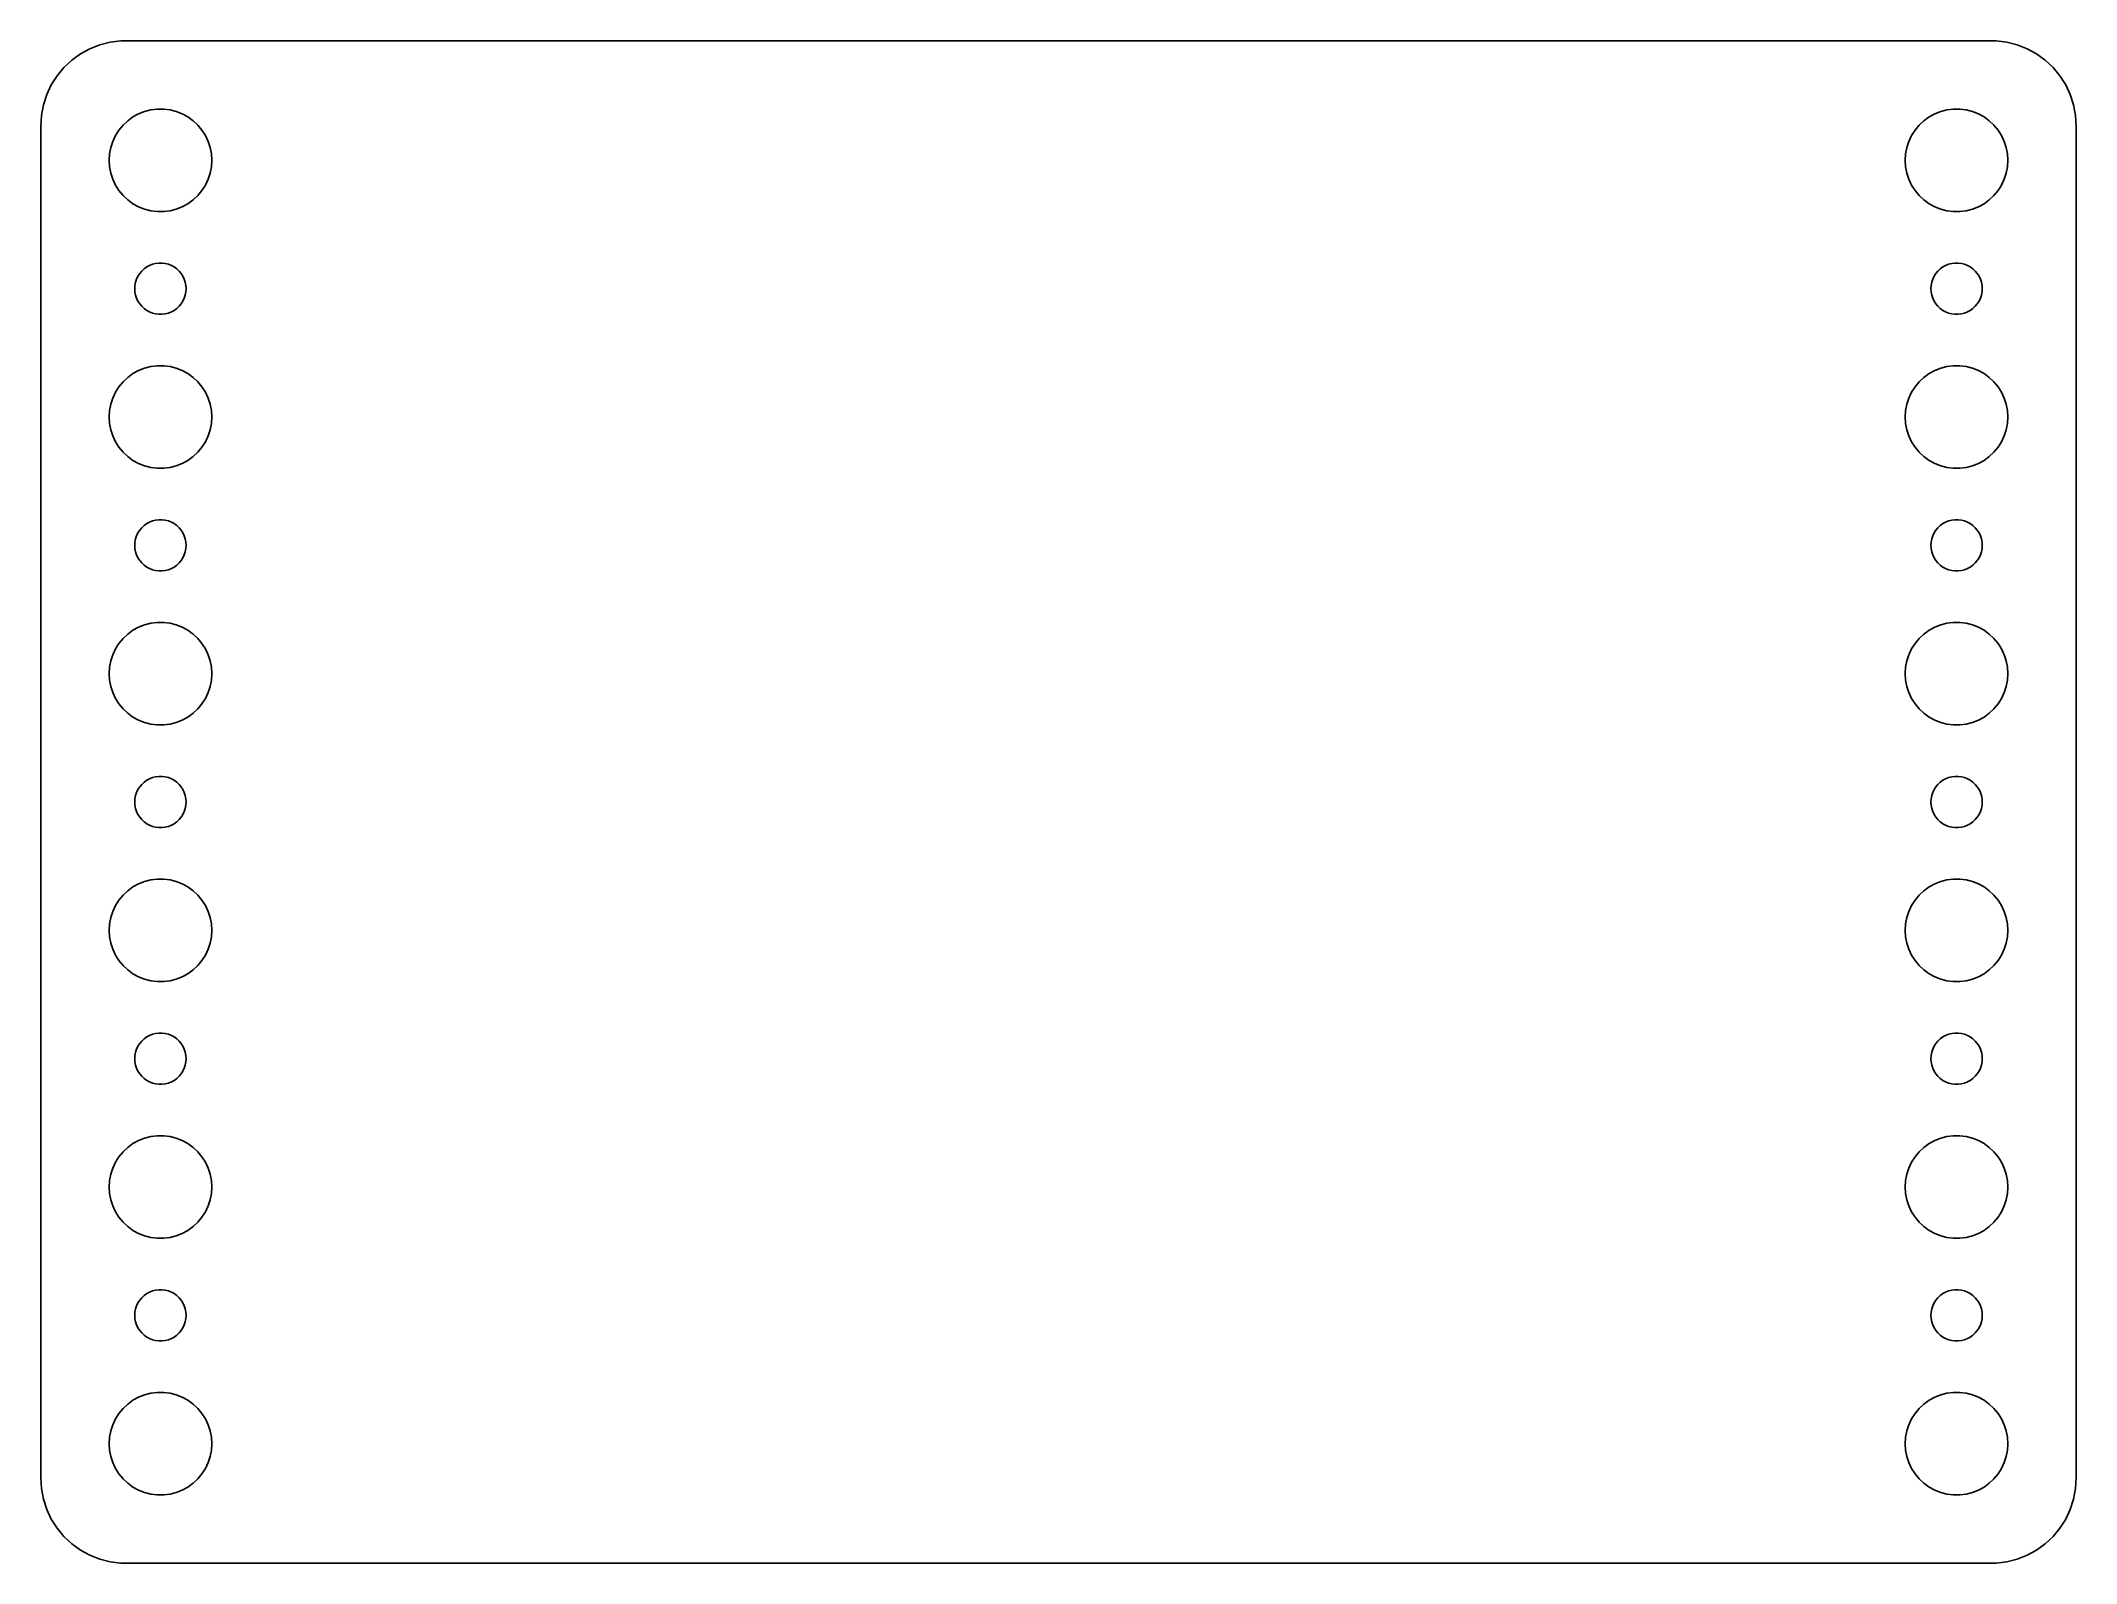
# Model space of a CAD drawing. Header units: metres. Extents: x -60 to 60, y -44 to 44.
import ezdxf

# ---------------------------------------------------------------- set-up
doc = ezdxf.new("R2010")
doc.units = ezdxf.units.M

msp = doc.modelspace()

# ---------------------------------------------------------------- linework, layer by layer
for p, q in [((-56.0451, 44.2553), (-56.6289, 44.0241)), ((-55.4369, 44.4114), (-56.0451, 44.2553)), ((-54.8139, 44.4901), (-55.4369, 44.4114)), ((54.8139, 44.4901), (-54.8139, 44.4901)), ((55.4369, 44.4114), (54.8139, 44.4901)), ((56.0451, 44.2553), (55.4369, 44.4114)), ((56.6289, 44.0241), (56.0451, 44.2553)), ((-58.1448, 42.9227), (-58.5451, 42.4389)), ((-57.6871, 43.3526), (-58.1448, 42.9227)), ((-57.1791, 43.7216), (-57.6871, 43.3526)), ((-56.6289, 44.0241), (-57.1791, 43.7216)), ((57.1791, 43.7216), (56.6289, 44.0241)), ((57.6871, 43.3526), (57.1791, 43.7216)), ((58.1448, 42.9227), (57.6871, 43.3526)), ((58.5451, 42.4389), (58.1448, 42.9227)), ((-58.8815, 41.9088), (-59.1489, 41.3406)), ((-58.5451, 42.4389), (-58.8815, 41.9088)), ((58.8815, 41.9088), (58.5451, 42.4389)), ((59.1489, 41.3406), (58.8815, 41.9088)), ((-59.3429, 40.7434), (-59.4606, 40.1267)), ((-59.1489, 41.3406), (-59.3429, 40.7434)), ((-53.0621, 40.4469), (-52.6884, 40.4941)), ((-52.6884, 40.4941), (-52.3116, 40.4941)), ((-52.3116, 40.4941), (-51.9379, 40.4469)), ((51.9379, 40.4469), (52.3116, 40.4941)), ((52.3116, 40.4941), (52.6884, 40.4941)), ((52.6884, 40.4941), (53.0621, 40.4469)), ((59.3429, 40.7434), (59.1489, 41.3406)), ((59.4606, 40.1267), (59.3429, 40.7434)), ((-59.4606, 40.1267), (-59.5, 39.5)), ((-59.5, 39.5), (-59.5, -39.5)), ((-54.927, 39.2634), (-54.6869, 39.5536)), ((-54.6869, 39.5536), (-54.4123, 39.8115)), ((-54.4123, 39.8115), (-54.1075, 40.033)), ((-54.1075, 40.033), (-53.7773, 40.2145)), ((-53.7773, 40.2145), (-53.427, 40.3532)), ((-53.427, 40.3532), (-53.0621, 40.4469)), ((-51.9379, 40.4469), (-51.5729, 40.3532)), ((-51.5729, 40.3532), (-51.2227, 40.2145)), ((-51.2227, 40.2145), (-50.8925, 40.033)), ((-50.8925, 40.033), (-50.5877, 39.8115)), ((-50.5877, 39.8115), (-50.3131, 39.5536)), ((-50.3131, 39.5536), (-50.0729, 39.2634)), ((50.0729, 39.2634), (50.3131, 39.5536)), ((50.3131, 39.5536), (50.5877, 39.8115)), ((50.5877, 39.8115), (50.8925, 40.033)), ((50.8925, 40.033), (51.2227, 40.2145)), ((51.2227, 40.2145), (51.5729, 40.3532)), ((51.5729, 40.3532), (51.9379, 40.4469)), ((53.0621, 40.4469), (53.427, 40.3532)), ((53.427, 40.3532), (53.7773, 40.2145)), ((53.7773, 40.2145), (54.1075, 40.033)), ((54.1075, 40.033), (54.4123, 39.8115)), ((54.4123, 39.8115), (54.6869, 39.5536)), ((54.6869, 39.5536), (54.927, 39.2634)), ((59.5, 39.5), (59.4606, 40.1267)), ((59.5, -39.5), (59.5, 39.5)), ((-55.4763, 37.876), (-55.4057, 38.2461)), ((-55.4057, 38.2461), (-55.2893, 38.6044)), ((-55.2893, 38.6044), (-55.1289, 38.9453)), ((-55.1289, 38.9453), (-54.927, 39.2634)), ((-50.0729, 39.2634), (-49.8711, 38.9453)), ((-49.8711, 38.9453), (-49.7107, 38.6044)), ((-49.7107, 38.6044), (-49.5942, 38.2461)), ((-49.5942, 38.2461), (-49.5237, 37.876)), ((49.5237, 37.876), (49.5942, 38.2461)), ((49.5942, 38.2461), (49.7107, 38.6044)), ((49.7107, 38.6044), (49.8711, 38.9453)), ((49.8711, 38.9453), (50.0729, 39.2634)), ((54.927, 39.2634), (55.1289, 38.9453)), ((55.1289, 38.9453), (55.2893, 38.6044)), ((55.2893, 38.6044), (55.4057, 38.2461)), ((55.4057, 38.2461), (55.4763, 37.876)), ((-55.5, 37.5), (-55.4763, 37.876)), ((-55.4763, 37.124), (-55.5, 37.5)), ((-55.4057, 36.7539), (-55.4763, 37.124)), ((-49.5237, 37.124), (-49.5942, 36.7539)), ((-49.5237, 37.876), (-49.5, 37.5)), ((-49.5, 37.5), (-49.5237, 37.124)), ((49.5, 37.5), (49.5237, 37.876)), ((49.5237, 37.124), (49.5, 37.5)), ((49.5942, 36.7539), (49.5237, 37.124)), ((55.4763, 37.124), (55.4057, 36.7539)), ((55.4763, 37.876), (55.5, 37.5)), ((55.5, 37.5), (55.4763, 37.124)), ((-55.2893, 36.3956), (-55.4057, 36.7539)), ((-55.1289, 36.0547), (-55.2893, 36.3956)), ((-54.927, 35.7366), (-55.1289, 36.0547)), ((-54.6869, 35.4464), (-54.927, 35.7366)), ((-50.0729, 35.7366), (-50.3131, 35.4464)), ((-49.8711, 36.0547), (-50.0729, 35.7366)), ((-49.7107, 36.3956), (-49.8711, 36.0547)), ((-49.5942, 36.7539), (-49.7107, 36.3956)), ((49.7107, 36.3956), (49.5942, 36.7539)), ((49.8711, 36.0547), (49.7107, 36.3956)), ((50.0729, 35.7366), (49.8711, 36.0547)), ((50.3131, 35.4464), (50.0729, 35.7366)), ((54.927, 35.7366), (54.6869, 35.4464)), ((55.1289, 36.0547), (54.927, 35.7366)), ((55.2893, 36.3956), (55.1289, 36.0547)), ((55.4057, 36.7539), (55.2893, 36.3956)), ((-54.4123, 35.1885), (-54.6869, 35.4464)), ((-54.1075, 34.967), (-54.4123, 35.1885)), ((-53.7773, 34.7855), (-54.1075, 34.967)), ((-53.427, 34.6468), (-53.7773, 34.7855)), ((-53.0621, 34.5531), (-53.427, 34.6468)), ((-52.6884, 34.5059), (-53.0621, 34.5531)), ((-51.9379, 34.5531), (-52.3116, 34.5059)), ((-51.5729, 34.6468), (-51.9379, 34.5531)), ((-51.2227, 34.7855), (-51.5729, 34.6468)), ((-50.8925, 34.967), (-51.2227, 34.7855)), ((-50.5877, 35.1885), (-50.8925, 34.967)), ((-50.3131, 35.4464), (-50.5877, 35.1885)), ((50.5877, 35.1885), (50.3131, 35.4464)), ((50.8925, 34.967), (50.5877, 35.1885)), ((51.2227, 34.7855), (50.8925, 34.967)), ((51.5729, 34.6468), (51.2227, 34.7855)), ((51.9379, 34.5531), (51.5729, 34.6468)), ((52.3116, 34.5059), (51.9379, 34.5531)), ((53.0621, 34.5531), (52.6884, 34.5059)), ((53.427, 34.6468), (53.0621, 34.5531)), ((53.7773, 34.7855), (53.427, 34.6468)), ((54.1075, 34.967), (53.7773, 34.7855)), ((54.4123, 35.1885), (54.1075, 34.967)), ((54.6869, 35.4464), (54.4123, 35.1885)), ((-52.3116, 34.5059), (-52.6884, 34.5059)), ((52.6884, 34.5059), (52.3116, 34.5059)), ((-53.7135, 30.8817), (-53.5934, 31.0268)), ((-53.5934, 31.0268), (-53.4561, 31.1558)), ((-53.4561, 31.1558), (-53.3037, 31.2665)), ((-53.3037, 31.2665), (-53.1387, 31.3572)), ((-53.1387, 31.3572), (-52.9635, 31.4266)), ((-52.9635, 31.4266), (-52.7811, 31.4734)), ((-52.7811, 31.4734), (-52.5942, 31.497)), ((-52.5942, 31.497), (-52.4058, 31.497)), ((-52.4058, 31.497), (-52.2189, 31.4734)), ((-52.2189, 31.4734), (-52.0365, 31.4266)), ((-52.0365, 31.4266), (-51.8613, 31.3572)), ((-51.8613, 31.3572), (-51.6963, 31.2665)), ((-51.6963, 31.2665), (-51.5439, 31.1558)), ((-51.5439, 31.1558), (-51.4065, 31.0268)), ((-51.4065, 31.0268), (-51.2865, 30.8817)), ((51.2865, 30.8817), (51.4065, 31.0268)), ((51.4065, 31.0268), (51.5439, 31.1558)), ((51.5439, 31.1558), (51.6963, 31.2665)), ((51.6963, 31.2665), (51.8613, 31.3572)), ((51.8613, 31.3572), (52.0365, 31.4266)), ((52.0365, 31.4266), (52.2189, 31.4734)), ((52.2189, 31.4734), (52.4058, 31.497)), ((52.4058, 31.497), (52.5942, 31.497)), ((52.5942, 31.497), (52.7811, 31.4734)), ((52.7811, 31.4734), (52.9635, 31.4266)), ((52.9635, 31.4266), (53.1387, 31.3572)), ((53.1387, 31.3572), (53.3037, 31.2665)), ((53.3037, 31.2665), (53.4561, 31.1558)), ((53.4561, 31.1558), (53.5934, 31.0268)), ((53.5934, 31.0268), (53.7135, 30.8817)), ((-54, 30), (-53.9882, 30.188)), ((-53.9882, 29.812), (-54, 30)), ((-53.9882, 30.188), (-53.9529, 30.373)), ((-53.9529, 29.627), (-53.9882, 29.812)), ((-53.9529, 30.373), (-53.8947, 30.5522)), ((-53.8947, 30.5522), (-53.8145, 30.7226)), ((-53.8145, 30.7226), (-53.7135, 30.8817)), ((-51.2865, 30.8817), (-51.1855, 30.7226)), ((-51.1855, 30.7226), (-51.1053, 30.5522)), ((-51.1053, 30.5522), (-51.0471, 30.373)), ((-51.0471, 30.373), (-51.0118, 30.188)), ((-51.0118, 29.812), (-51.0471, 29.627)), ((-51.0118, 30.188), (-51, 30)), ((-51, 30), (-51.0118, 29.812)), ((51, 30), (51.0118, 30.188)), ((51.0118, 29.812), (51, 30)), ((51.0118, 30.188), (51.0471, 30.373)), ((51.0471, 29.627), (51.0118, 29.812)), ((51.0471, 30.373), (51.1053, 30.5522)), ((51.1053, 30.5522), (51.1855, 30.7226)), ((51.1855, 30.7226), (51.2865, 30.8817)), ((53.7135, 30.8817), (53.8145, 30.7226)), ((53.8145, 30.7226), (53.8947, 30.5522)), ((53.8947, 30.5522), (53.9529, 30.373)), ((53.9529, 30.373), (53.9882, 30.188)), ((53.9882, 29.812), (53.9529, 29.627)), ((53.9882, 30.188), (54, 30)), ((54, 30), (53.9882, 29.812)), ((-53.8947, 29.4478), (-53.9529, 29.627)), ((-53.8145, 29.2774), (-53.8947, 29.4478)), ((-53.7135, 29.1183), (-53.8145, 29.2774)), ((-53.5934, 28.9732), (-53.7135, 29.1183)), ((-53.4561, 28.8442), (-53.5934, 28.9732)), ((-53.3037, 28.7335), (-53.4561, 28.8442)), ((-53.1387, 28.6427), (-53.3037, 28.7335)), ((-52.9635, 28.5734), (-53.1387, 28.6427)), ((-52.7811, 28.5266), (-52.9635, 28.5734)), ((-52.0365, 28.5734), (-52.2189, 28.5266)), ((-51.8613, 28.6427), (-52.0365, 28.5734)), ((-51.6963, 28.7335), (-51.8613, 28.6427)), ((-51.5439, 28.8442), (-51.6963, 28.7335)), ((-51.4065, 28.9732), (-51.5439, 28.8442)), ((-51.2865, 29.1183), (-51.4065, 28.9732)), ((-51.1855, 29.2774), (-51.2865, 29.1183)), ((-51.1053, 29.4478), (-51.1855, 29.2774)), ((-51.0471, 29.627), (-51.1053, 29.4478)), ((51.1053, 29.4478), (51.0471, 29.627)), ((51.1855, 29.2774), (51.1053, 29.4478)), ((51.2865, 29.1183), (51.1855, 29.2774)), ((51.4065, 28.9732), (51.2865, 29.1183)), ((51.5439, 28.8442), (51.4065, 28.9732)), ((51.6963, 28.7335), (51.5439, 28.8442)), ((51.8613, 28.6427), (51.6963, 28.7335)), ((52.0365, 28.5734), (51.8613, 28.6427)), ((52.2189, 28.5266), (52.0365, 28.5734)), ((52.9635, 28.5734), (52.7811, 28.5266)), ((53.1387, 28.6427), (52.9635, 28.5734)), ((53.3037, 28.7335), (53.1387, 28.6427)), ((53.4561, 28.8442), (53.3037, 28.7335)), ((53.5934, 28.9732), (53.4561, 28.8442)), ((53.7135, 29.1183), (53.5934, 28.9732)), ((53.8145, 29.2774), (53.7135, 29.1183)), ((53.8947, 29.4478), (53.8145, 29.2774)), ((53.9529, 29.627), (53.8947, 29.4478)), ((-52.5942, 28.503), (-52.7811, 28.5266)), ((-52.4058, 28.503), (-52.5942, 28.503)), ((-52.2189, 28.5266), (-52.4058, 28.503)), ((52.4058, 28.503), (52.2189, 28.5266)), ((52.5942, 28.503), (52.4058, 28.503)), ((52.7811, 28.5266), (52.5942, 28.503)), ((-54.4123, 24.8115), (-54.1075, 25.033)), ((-54.1075, 25.033), (-53.7773, 25.2145)), ((-53.7773, 25.2145), (-53.427, 25.3532)), ((-53.427, 25.3532), (-53.0621, 25.4469)), ((-53.0621, 25.4469), (-52.6884, 25.4941)), ((-52.6884, 25.4941), (-52.3116, 25.4941)), ((-52.3116, 25.4941), (-51.9379, 25.4469)), ((-51.9379, 25.4469), (-51.5729, 25.3532)), ((-51.5729, 25.3532), (-51.2227, 25.2145)), ((-51.2227, 25.2145), (-50.8925, 25.033)), ((-50.8925, 25.033), (-50.5877, 24.8115)), ((50.5877, 24.8115), (50.8925, 25.033)), ((50.8925, 25.033), (51.2227, 25.2145)), ((51.2227, 25.2145), (51.5729, 25.3532)), ((51.5729, 25.3532), (51.9379, 25.4469)), ((51.9379, 25.4469), (52.3116, 25.4941)), ((52.3116, 25.4941), (52.6884, 25.4941)), ((52.6884, 25.4941), (53.0621, 25.4469)), ((53.0621, 25.4469), (53.427, 25.3532)), ((53.427, 25.3532), (53.7773, 25.2145)), ((53.7773, 25.2145), (54.1075, 25.033)), ((54.1075, 25.033), (54.4123, 24.8115)), ((-55.2893, 23.6044), (-55.1289, 23.9453)), ((-55.1289, 23.9453), (-54.927, 24.2634)), ((-54.927, 24.2634), (-54.6869, 24.5536)), ((-54.6869, 24.5536), (-54.4123, 24.8115)), ((-50.5877, 24.8115), (-50.3131, 24.5536)), ((-50.3131, 24.5536), (-50.0729, 24.2634)), ((-50.0729, 24.2634), (-49.8711, 23.9453)), ((-49.8711, 23.9453), (-49.7107, 23.6044)), ((49.7107, 23.6044), (49.8711, 23.9453)), ((49.8711, 23.9453), (50.0729, 24.2634)), ((50.0729, 24.2634), (50.3131, 24.5536)), ((50.3131, 24.5536), (50.5877, 24.8115)), ((54.4123, 24.8115), (54.6869, 24.5536)), ((54.6869, 24.5536), (54.927, 24.2634)), ((54.927, 24.2634), (55.1289, 23.9453)), ((55.1289, 23.9453), (55.2893, 23.6044)), ((-55.5, 22.5), (-55.4763, 22.876)), ((-55.4763, 22.876), (-55.4057, 23.2461)), ((-55.4057, 23.2461), (-55.2893, 23.6044)), ((-49.7107, 23.6044), (-49.5942, 23.2461)), ((-49.5942, 23.2461), (-49.5237, 22.876)), ((-49.5237, 22.876), (-49.5, 22.5)), ((49.5, 22.5), (49.5237, 22.876)), ((49.5237, 22.876), (49.5942, 23.2461)), ((49.5942, 23.2461), (49.7107, 23.6044)), ((55.2893, 23.6044), (55.4057, 23.2461)), ((55.4057, 23.2461), (55.4763, 22.876)), ((55.4763, 22.876), (55.5, 22.5)), ((-55.4763, 22.124), (-55.5, 22.5)), ((-55.4057, 21.7539), (-55.4763, 22.124)), ((-55.2893, 21.3956), (-55.4057, 21.7539)), ((-49.5942, 21.7539), (-49.7107, 21.3956)), ((-49.5237, 22.124), (-49.5942, 21.7539)), ((-49.5, 22.5), (-49.5237, 22.124)), ((49.5237, 22.124), (49.5, 22.5)), ((49.5942, 21.7539), (49.5237, 22.124)), ((49.7107, 21.3956), (49.5942, 21.7539)), ((55.4057, 21.7539), (55.2893, 21.3956)), ((55.4763, 22.124), (55.4057, 21.7539)), ((55.5, 22.5), (55.4763, 22.124)), ((-55.1289, 21.0547), (-55.2893, 21.3956)), ((-54.927, 20.7366), (-55.1289, 21.0547)), ((-54.6869, 20.4464), (-54.927, 20.7366)), ((-54.4123, 20.1884), (-54.6869, 20.4464)), ((-50.3131, 20.4464), (-50.5877, 20.1884)), ((-50.0729, 20.7366), (-50.3131, 20.4464)), ((-49.8711, 21.0547), (-50.0729, 20.7366)), ((-49.7107, 21.3956), (-49.8711, 21.0547)), ((49.8711, 21.0547), (49.7107, 21.3956)), ((50.0729, 20.7366), (49.8711, 21.0547)), ((50.3131, 20.4464), (50.0729, 20.7366)), ((50.5877, 20.1884), (50.3131, 20.4464)), ((54.6869, 20.4464), (54.4123, 20.1884)), ((54.927, 20.7366), (54.6869, 20.4464)), ((55.1289, 21.0547), (54.927, 20.7366)), ((55.2893, 21.3956), (55.1289, 21.0547)), ((-54.1075, 19.967), (-54.4123, 20.1884)), ((-53.7773, 19.7855), (-54.1075, 19.967)), ((-53.427, 19.6468), (-53.7773, 19.7855)), ((-53.0621, 19.5531), (-53.427, 19.6468)), ((-52.6884, 19.5059), (-53.0621, 19.5531)), ((-52.3116, 19.5059), (-52.6884, 19.5059)), ((-51.9379, 19.5531), (-52.3116, 19.5059)), ((-51.5729, 19.6468), (-51.9379, 19.5531)), ((-51.2227, 19.7855), (-51.5729, 19.6468)), ((-50.8925, 19.967), (-51.2227, 19.7855)), ((-50.5877, 20.1884), (-50.8925, 19.967)), ((50.8925, 19.967), (50.5877, 20.1884)), ((51.2227, 19.7855), (50.8925, 19.967)), ((51.5729, 19.6468), (51.2227, 19.7855)), ((51.9379, 19.5531), (51.5729, 19.6468)), ((52.3116, 19.5059), (51.9379, 19.5531)), ((52.6884, 19.5059), (52.3116, 19.5059)), ((53.0621, 19.5531), (52.6884, 19.5059)), ((53.427, 19.6468), (53.0621, 19.5531)), ((53.7773, 19.7855), (53.427, 19.6468)), ((54.1075, 19.967), (53.7773, 19.7855)), ((54.4123, 20.1884), (54.1075, 19.967)), ((-53.9529, 15.373), (-53.8947, 15.5522)), ((-53.8947, 15.5522), (-53.8145, 15.7226)), ((-53.8145, 15.7226), (-53.7135, 15.8817)), ((-53.7135, 15.8817), (-53.5934, 16.0268)), ((-53.5934, 16.0268), (-53.4561, 16.1558)), ((-53.4561, 16.1558), (-53.3037, 16.2665)), ((-53.3037, 16.2665), (-53.1387, 16.3572)), ((-53.1387, 16.3572), (-52.9635, 16.4266)), ((-52.9635, 16.4266), (-52.7811, 16.4734)), ((-52.7811, 16.4734), (-52.5942, 16.497)), ((-52.5942, 16.497), (-52.4058, 16.497)), ((-52.4058, 16.497), (-52.2189, 16.4734)), ((-52.2189, 16.4734), (-52.0365, 16.4266)), ((-52.0365, 16.4266), (-51.8613, 16.3572)), ((-51.8613, 16.3572), (-51.6963, 16.2665)), ((-51.6963, 16.2665), (-51.5439, 16.1558)), ((-51.5439, 16.1558), (-51.4065, 16.0268)), ((-51.4065, 16.0268), (-51.2865, 15.8817)), ((-51.2865, 15.8817), (-51.1855, 15.7226)), ((-51.1855, 15.7226), (-51.1053, 15.5522)), ((-51.1053, 15.5522), (-51.0471, 15.373)), ((51.0471, 15.373), (51.1053, 15.5522)), ((51.1053, 15.5522), (51.1855, 15.7226)), ((51.1855, 15.7226), (51.2865, 15.8817)), ((51.2865, 15.8817), (51.4065, 16.0268)), ((51.4065, 16.0268), (51.5439, 16.1558)), ((51.5439, 16.1558), (51.6963, 16.2665)), ((51.6963, 16.2665), (51.8613, 16.3572)), ((51.8613, 16.3572), (52.0365, 16.4266)), ((52.0365, 16.4266), (52.2189, 16.4734)), ((52.2189, 16.4734), (52.4058, 16.497)), ((52.4058, 16.497), (52.5942, 16.497)), ((52.5942, 16.497), (52.7811, 16.4734)), ((52.7811, 16.4734), (52.9635, 16.4266)), ((52.9635, 16.4266), (53.1387, 16.3572)), ((53.1387, 16.3572), (53.3037, 16.2665)), ((53.3037, 16.2665), (53.4561, 16.1558)), ((53.4561, 16.1558), (53.5934, 16.0268)), ((53.5934, 16.0268), (53.7135, 15.8817)), ((53.7135, 15.8817), (53.8145, 15.7226)), ((53.8145, 15.7226), (53.8947, 15.5522)), ((53.8947, 15.5522), (53.9529, 15.373)), ((-54, 15), (-53.9882, 15.188)), ((-53.9882, 14.812), (-54, 15)), ((-53.9882, 15.188), (-53.9529, 15.373)), ((-53.9529, 14.627), (-53.9882, 14.812)), ((-53.8947, 14.4478), (-53.9529, 14.627)), ((-53.8145, 14.2774), (-53.8947, 14.4478)), ((-51.1053, 14.4478), (-51.1855, 14.2774)), ((-51.0471, 14.627), (-51.1053, 14.4478)), ((-51.0471, 15.373), (-51.0118, 15.188)), ((-51.0118, 14.812), (-51.0471, 14.627)), ((-51.0118, 15.188), (-51, 15)), ((-51, 15), (-51.0118, 14.812)), ((51, 15), (51.0118, 15.188)), ((51.0118, 14.812), (51, 15)), ((51.0118, 15.188), (51.0471, 15.373)), ((51.0471, 14.627), (51.0118, 14.812)), ((51.1053, 14.4478), (51.0471, 14.627)), ((51.1855, 14.2774), (51.1053, 14.4478)), ((53.8947, 14.4478), (53.8145, 14.2774)), ((53.9529, 14.627), (53.8947, 14.4478)), ((53.9529, 15.373), (53.9882, 15.188)), ((53.9882, 14.812), (53.9529, 14.627)), ((53.9882, 15.188), (54, 15)), ((54, 15), (53.9882, 14.812)), ((-53.7135, 14.1183), (-53.8145, 14.2774)), ((-53.5934, 13.9732), (-53.7135, 14.1183)), ((-53.4561, 13.8442), (-53.5934, 13.9732)), ((-53.3037, 13.7335), (-53.4561, 13.8442)), ((-53.1387, 13.6427), (-53.3037, 13.7335)), ((-52.9635, 13.5734), (-53.1387, 13.6427)), ((-52.7811, 13.5266), (-52.9635, 13.5734)), ((-52.5942, 13.5029), (-52.7811, 13.5266)), ((-52.4058, 13.5029), (-52.5942, 13.5029)), ((-52.2189, 13.5266), (-52.4058, 13.5029)), ((-52.0365, 13.5734), (-52.2189, 13.5266)), ((-51.8613, 13.6427), (-52.0365, 13.5734)), ((-51.6963, 13.7335), (-51.8613, 13.6427)), ((-51.5439, 13.8442), (-51.6963, 13.7335)), ((-51.4065, 13.9732), (-51.5439, 13.8442)), ((-51.2865, 14.1183), (-51.4065, 13.9732)), ((-51.1855, 14.2774), (-51.2865, 14.1183)), ((51.2865, 14.1183), (51.1855, 14.2774)), ((51.4065, 13.9732), (51.2865, 14.1183)), ((51.5439, 13.8442), (51.4065, 13.9732)), ((51.6963, 13.7335), (51.5439, 13.8442)), ((51.8613, 13.6427), (51.6963, 13.7335)), ((52.0365, 13.5734), (51.8613, 13.6427)), ((52.2189, 13.5266), (52.0365, 13.5734)), ((52.4058, 13.5029), (52.2189, 13.5266)), ((52.5942, 13.5029), (52.4058, 13.5029)), ((52.7811, 13.5266), (52.5942, 13.5029)), ((52.9635, 13.5734), (52.7811, 13.5266)), ((53.1387, 13.6427), (52.9635, 13.5734)), ((53.3037, 13.7335), (53.1387, 13.6427)), ((53.4561, 13.8442), (53.3037, 13.7335)), ((53.5934, 13.9732), (53.4561, 13.8442)), ((53.7135, 14.1183), (53.5934, 13.9732)), ((53.8145, 14.2774), (53.7135, 14.1183)), ((-54.927, 9.26335), (-54.6869, 9.55363)), ((-54.6869, 9.55363), (-54.4123, 9.81154)), ((-54.4123, 9.81154), (-54.1075, 10.033)), ((-54.1075, 10.033), (-53.7773, 10.2145)), ((-53.7773, 10.2145), (-53.427, 10.3532)), ((-53.427, 10.3532), (-53.0621, 10.4469)), ((-53.0621, 10.4469), (-52.6884, 10.4941)), ((-52.6884, 10.4941), (-52.3116, 10.4941)), ((-52.3116, 10.4941), (-51.9379, 10.4469)), ((-51.9379, 10.4469), (-51.5729, 10.3532)), ((-51.5729, 10.3532), (-51.2227, 10.2145)), ((-51.2227, 10.2145), (-50.8925, 10.033)), ((-50.8925, 10.033), (-50.5877, 9.81154)), ((-50.5877, 9.81154), (-50.3131, 9.55363)), ((-50.3131, 9.55363), (-50.0729, 9.26335)), ((50.0729, 9.26335), (50.3131, 9.55363)), ((50.3131, 9.55363), (50.5877, 9.81154)), ((50.5877, 9.81154), (50.8925, 10.033)), ((50.8925, 10.033), (51.2227, 10.2145)), ((51.2227, 10.2145), (51.5729, 10.3532)), ((51.5729, 10.3532), (51.9379, 10.4469)), ((51.9379, 10.4469), (52.3116, 10.4941)), ((52.3116, 10.4941), (52.6884, 10.4941)), ((52.6884, 10.4941), (53.0621, 10.4469)), ((53.0621, 10.4469), (53.427, 10.3532)), ((53.427, 10.3532), (53.7773, 10.2145)), ((53.7773, 10.2145), (54.1075, 10.033)), ((54.1075, 10.033), (54.4123, 9.81154)), ((54.4123, 9.81154), (54.6869, 9.55363)), ((54.6869, 9.55363), (54.927, 9.26335)), ((-55.4057, 8.24606), (-55.2893, 8.60437)), ((-55.2893, 8.60437), (-55.1289, 8.94525)), ((-55.1289, 8.94525), (-54.927, 9.26335)), ((-50.0729, 9.26335), (-49.8711, 8.94525)), ((-49.8711, 8.94525), (-49.7107, 8.60437)), ((-49.7107, 8.60437), (-49.5942, 8.24606)), ((49.5942, 8.24606), (49.7107, 8.60437)), ((49.7107, 8.60437), (49.8711, 8.94525)), ((49.8711, 8.94525), (50.0729, 9.26335)), ((54.927, 9.26335), (55.1289, 8.94525)), ((55.1289, 8.94525), (55.2893, 8.60437)), ((55.2893, 8.60437), (55.4057, 8.24606)), ((-55.5, 7.5), (-55.4763, 7.87599)), ((-55.4763, 7.12399), (-55.5, 7.5)), ((-55.4763, 7.87599), (-55.4057, 8.24606)), ((-49.5942, 8.24606), (-49.5237, 7.87599)), ((-49.5237, 7.87599), (-49.5, 7.5)), ((-49.5, 7.5), (-49.5237, 7.12399)), ((49.5, 7.5), (49.5237, 7.87599)), ((49.5237, 7.12399), (49.5, 7.5)), ((49.5237, 7.87599), (49.5942, 8.24606)), ((55.4057, 8.24606), (55.4763, 7.87599)), ((55.4763, 7.87599), (55.5, 7.5)), ((55.5, 7.5), (55.4763, 7.12399)), ((-55.4057, 6.75392), (-55.4763, 7.12399)), ((-55.2893, 6.39561), (-55.4057, 6.75392)), ((-55.1289, 6.05473), (-55.2893, 6.39561)), ((-54.927, 5.73663), (-55.1289, 6.05473)), ((-49.8711, 6.05473), (-50.0729, 5.73663)), ((-49.7107, 6.39561), (-49.8711, 6.05473)), ((-49.5942, 6.75392), (-49.7107, 6.39561)), ((-49.5237, 7.12399), (-49.5942, 6.75392)), ((49.5942, 6.75392), (49.5237, 7.12399)), ((49.7107, 6.39561), (49.5942, 6.75392)), ((49.8711, 6.05473), (49.7107, 6.39561)), ((50.0729, 5.73663), (49.8711, 6.05473)), ((55.1289, 6.05473), (54.927, 5.73663)), ((55.2893, 6.39561), (55.1289, 6.05473)), ((55.4057, 6.75392), (55.2893, 6.39561)), ((55.4763, 7.12399), (55.4057, 6.75392)), ((-54.6869, 5.44635), (-54.927, 5.73663)), ((-54.4123, 5.18845), (-54.6869, 5.44635)), ((-54.1075, 4.96701), (-54.4123, 5.18845)), ((-53.7773, 4.78551), (-54.1075, 4.96701)), ((-53.427, 4.64682), (-53.7773, 4.78551)), ((-51.2227, 4.78551), (-51.5729, 4.64682)), ((-50.8925, 4.96701), (-51.2227, 4.78551)), ((-50.5877, 5.18845), (-50.8925, 4.96701)), ((-50.3131, 5.44635), (-50.5877, 5.18845)), ((-50.0729, 5.73663), (-50.3131, 5.44635)), ((50.3131, 5.44635), (50.0729, 5.73663)), ((50.5877, 5.18845), (50.3131, 5.44635)), ((50.8925, 4.96701), (50.5877, 5.18845)), ((51.2227, 4.78551), (50.8925, 4.96701)), ((51.5729, 4.64682), (51.2227, 4.78551)), ((53.7773, 4.78551), (53.427, 4.64682)), ((54.1075, 4.96701), (53.7773, 4.78551)), ((54.4123, 5.18845), (54.1075, 4.96701)), ((54.6869, 5.44635), (54.4123, 5.18845)), ((54.927, 5.73663), (54.6869, 5.44635)), ((-53.0621, 4.55313), (-53.427, 4.64682)), ((-52.6884, 4.50591), (-53.0621, 4.55313)), ((-52.3116, 4.50591), (-52.6884, 4.50591)), ((-51.9379, 4.55313), (-52.3116, 4.50591)), ((-51.5729, 4.64682), (-51.9379, 4.55313)), ((51.9379, 4.55313), (51.5729, 4.64682)), ((52.3116, 4.50591), (51.9379, 4.55313)), ((52.6884, 4.50591), (52.3116, 4.50591)), ((53.0621, 4.55313), (52.6884, 4.50591)), ((53.427, 4.64682), (53.0621, 4.55313)), ((-53.4561, 1.15576), (-53.3037, 1.26648)), ((-53.3037, 1.26648), (-53.1387, 1.35724)), ((-53.1387, 1.35724), (-52.9635, 1.42657)), ((-52.9635, 1.42657), (-52.7811, 1.47342)), ((-52.7811, 1.47342), (-52.5942, 1.49704)), ((-52.5942, 1.49704), (-52.4058, 1.49704)), ((-52.4058, 1.49704), (-52.2189, 1.47342)), ((-52.2189, 1.47342), (-52.0365, 1.42657)), ((-52.0365, 1.42657), (-51.8613, 1.35724)), ((-51.8613, 1.35724), (-51.6963, 1.26648)), ((-51.6963, 1.26648), (-51.5439, 1.15576)), ((51.5439, 1.15576), (51.6963, 1.26648)), ((51.6963, 1.26648), (51.8613, 1.35724)), ((51.8613, 1.35724), (52.0365, 1.42657)), ((52.0365, 1.42657), (52.2189, 1.47342)), ((52.2189, 1.47342), (52.4058, 1.49704)), ((52.4058, 1.49704), (52.5942, 1.49704)), ((52.5942, 1.49704), (52.7811, 1.47342)), ((52.7811, 1.47342), (52.9635, 1.42657)), ((52.9635, 1.42657), (53.1387, 1.35724)), ((53.1387, 1.35724), (53.3037, 1.26648)), ((53.3037, 1.26648), (53.4561, 1.15576)), ((-54, 0), (-53.9882, 0.18799)), ((-53.9882, -0.18799), (-54, 0)), ((-53.9882, 0.18799), (-53.9529, 0.37303)), ((-53.9529, 0.37303), (-53.8947, 0.55219)), ((-53.8947, 0.55219), (-53.8145, 0.72263)), ((-53.8145, 0.72263), (-53.7135, 0.88167)), ((-53.7135, 0.88167), (-53.5934, 1.02681)), ((-53.5934, 1.02681), (-53.4561, 1.15576)), ((-51.5439, 1.15576), (-51.4065, 1.02681)), ((-51.4065, 1.02681), (-51.2865, 0.88167)), ((-51.2865, 0.88167), (-51.1855, 0.72263)), ((-51.1855, 0.72263), (-51.1053, 0.55219)), ((-51.1053, 0.55219), (-51.0471, 0.37303)), ((-51.0471, 0.37303), (-51.0118, 0.18799)), ((-51.0118, 0.18799), (-51, 0)), ((-51, 0), (-51.0118, -0.18799)), ((51, 0), (51.0118, 0.18799)), ((51.0118, -0.18799), (51, 0)), ((51.0118, 0.18799), (51.0471, 0.37303)), ((51.0471, 0.37303), (51.1053, 0.55219)), ((51.1053, 0.55219), (51.1855, 0.72263)), ((51.1855, 0.72263), (51.2865, 0.88167)), ((51.2865, 0.88167), (51.4065, 1.02681)), ((51.4065, 1.02681), (51.5439, 1.15576)), ((53.4561, 1.15576), (53.5934, 1.02681)), ((53.5934, 1.02681), (53.7135, 0.88167)), ((53.7135, 0.88167), (53.8145, 0.72263)), ((53.8145, 0.72263), (53.8947, 0.55219)), ((53.8947, 0.55219), (53.9529, 0.37303)), ((53.9529, 0.37303), (53.9882, 0.18799)), ((53.9882, 0.18799), (54, 0)), ((54, 0), (53.9882, -0.18799)), ((-53.9529, -0.37303), (-53.9882, -0.18799)), ((-53.8947, -0.55219), (-53.9529, -0.37303)), ((-53.8145, -0.72263), (-53.8947, -0.55219)), ((-53.7135, -0.88167), (-53.8145, -0.72263)), ((-53.5934, -1.02681), (-53.7135, -0.88167)), ((-53.4561, -1.15576), (-53.5934, -1.02681)), ((-53.3037, -1.26648), (-53.4561, -1.15576)), ((-51.5439, -1.15576), (-51.6963, -1.26648)), ((-51.4065, -1.02681), (-51.5439, -1.15576)), ((-51.2865, -0.88167), (-51.4065, -1.02681)), ((-51.1855, -0.72263), (-51.2865, -0.88167)), ((-51.1053, -0.55219), (-51.1855, -0.72263)), ((-51.0471, -0.37303), (-51.1053, -0.55219)), ((-51.0118, -0.18799), (-51.0471, -0.37303)), ((51.0471, -0.37303), (51.0118, -0.18799)), ((51.1053, -0.55219), (51.0471, -0.37303)), ((51.1855, -0.72263), (51.1053, -0.55219)), ((51.2865, -0.88167), (51.1855, -0.72263)), ((51.4065, -1.02681), (51.2865, -0.88167)), ((51.5439, -1.15576), (51.4065, -1.02681)), ((51.6963, -1.26648), (51.5439, -1.15576)), ((53.4561, -1.15576), (53.3037, -1.26648)), ((53.5934, -1.02681), (53.4561, -1.15576)), ((53.7135, -0.88167), (53.5934, -1.02681)), ((53.8145, -0.72263), (53.7135, -0.88167)), ((53.8947, -0.55219), (53.8145, -0.72263)), ((53.9529, -0.37303), (53.8947, -0.55219)), ((53.9882, -0.18799), (53.9529, -0.37303)), ((-53.1387, -1.35724), (-53.3037, -1.26648)), ((-52.9635, -1.42657), (-53.1387, -1.35724)), ((-52.7811, -1.47342), (-52.9635, -1.42657)), ((-52.5942, -1.49704), (-52.7811, -1.47342)), ((-52.4058, -1.49704), (-52.5942, -1.49704)), ((-52.2189, -1.47342), (-52.4058, -1.49704)), ((-52.0365, -1.42657), (-52.2189, -1.47342)), ((-51.8613, -1.35724), (-52.0365, -1.42657)), ((-51.6963, -1.26648), (-51.8613, -1.35724)), ((51.8613, -1.35724), (51.6963, -1.26648)), ((52.0365, -1.42657), (51.8613, -1.35724)), ((52.2189, -1.47342), (52.0365, -1.42657)), ((52.4058, -1.49704), (52.2189, -1.47342)), ((52.5942, -1.49704), (52.4058, -1.49704)), ((52.7811, -1.47342), (52.5942, -1.49704)), ((52.9635, -1.42657), (52.7811, -1.47342)), ((53.1387, -1.35724), (52.9635, -1.42657)), ((53.3037, -1.26648), (53.1387, -1.35724)), ((-53.7773, -4.78551), (-53.427, -4.64682)), ((-53.427, -4.64682), (-53.0621, -4.55313)), ((-53.0621, -4.55313), (-52.6884, -4.50591)), ((-52.6884, -4.50591), (-52.3116, -4.50591)), ((-52.3116, -4.50591), (-51.9379, -4.55313)), ((-51.9379, -4.55313), (-51.5729, -4.64682)), ((-51.5729, -4.64682), (-51.2227, -4.78551)), ((51.2227, -4.78551), (51.5729, -4.64682)), ((51.5729, -4.64682), (51.9379, -4.55313)), ((51.9379, -4.55313), (52.3116, -4.50591)), ((52.3116, -4.50591), (52.6884, -4.50591)), ((52.6884, -4.50591), (53.0621, -4.55313)), ((53.0621, -4.55313), (53.427, -4.64682)), ((53.427, -4.64682), (53.7773, -4.78551)), ((-55.1289, -6.05473), (-54.927, -5.73663)), ((-54.927, -5.73663), (-54.6869, -5.44635)), ((-54.6869, -5.44635), (-54.4123, -5.18845)), ((-54.4123, -5.18845), (-54.1075, -4.96701)), ((-54.1075, -4.96701), (-53.7773, -4.78551)), ((-51.2227, -4.78551), (-50.8925, -4.96701)), ((-50.8925, -4.96701), (-50.5877, -5.18845)), ((-50.5877, -5.18845), (-50.3131, -5.44635)), ((-50.3131, -5.44635), (-50.0729, -5.73663)), ((-50.0729, -5.73663), (-49.8711, -6.05473)), ((49.8711, -6.05473), (50.0729, -5.73663)), ((50.0729, -5.73663), (50.3131, -5.44635)), ((50.3131, -5.44635), (50.5877, -5.18845)), ((50.5877, -5.18845), (50.8925, -4.96701)), ((50.8925, -4.96701), (51.2227, -4.78551)), ((53.7773, -4.78551), (54.1075, -4.96701)), ((54.1075, -4.96701), (54.4123, -5.18845)), ((54.4123, -5.18845), (54.6869, -5.44635)), ((54.6869, -5.44635), (54.927, -5.73663)), ((54.927, -5.73663), (55.1289, -6.05473)), ((-55.5, -7.5), (-55.4763, -7.12399)), ((-55.4763, -7.12399), (-55.4057, -6.75392)), ((-55.4057, -6.75392), (-55.2893, -6.39561)), ((-55.2893, -6.39561), (-55.1289, -6.05473)), ((-49.8711, -6.05473), (-49.7107, -6.39561)), ((-49.7107, -6.39561), (-49.5942, -6.75392)), ((-49.5942, -6.75392), (-49.5237, -7.12399)), ((-49.5237, -7.12399), (-49.5, -7.5)), ((49.5, -7.5), (49.5237, -7.12399)), ((49.5237, -7.12399), (49.5942, -6.75392)), ((49.5942, -6.75392), (49.7107, -6.39561)), ((49.7107, -6.39561), (49.8711, -6.05473)), ((55.1289, -6.05473), (55.2893, -6.39561)), ((55.2893, -6.39561), (55.4057, -6.75392)), ((55.4057, -6.75392), (55.4763, -7.12399)), ((55.4763, -7.12399), (55.5, -7.5)), ((-55.4763, -7.87599), (-55.5, -7.5)), ((-55.4057, -8.24606), (-55.4763, -7.87599)), ((-55.2893, -8.60437), (-55.4057, -8.24606)), ((-49.5942, -8.24606), (-49.7107, -8.60437)), ((-49.5237, -7.87599), (-49.5942, -8.24606)), ((-49.5, -7.5), (-49.5237, -7.87599)), ((49.5237, -7.87599), (49.5, -7.5)), ((49.5942, -8.24606), (49.5237, -7.87599)), ((49.7107, -8.60437), (49.5942, -8.24606)), ((55.4057, -8.24606), (55.2893, -8.60437)), ((55.4763, -7.87599), (55.4057, -8.24606)), ((55.5, -7.5), (55.4763, -7.87599)), ((-55.1289, -8.94525), (-55.2893, -8.60437)), ((-54.927, -9.26335), (-55.1289, -8.94525)), ((-54.6869, -9.55363), (-54.927, -9.26335)), ((-50.0729, -9.26335), (-50.3131, -9.55363)), ((-49.8711, -8.94525), (-50.0729, -9.26335)), ((-49.7107, -8.60437), (-49.8711, -8.94525)), ((49.8711, -8.94525), (49.7107, -8.60437)), ((50.0729, -9.26335), (49.8711, -8.94525)), ((50.3131, -9.55363), (50.0729, -9.26335)), ((54.927, -9.26335), (54.6869, -9.55363)), ((55.1289, -8.94525), (54.927, -9.26335)), ((55.2893, -8.60437), (55.1289, -8.94525)), ((-54.4123, -9.81154), (-54.6869, -9.55363)), ((-54.1075, -10.033), (-54.4123, -9.81154)), ((-53.7773, -10.2145), (-54.1075, -10.033)), ((-53.427, -10.3532), (-53.7773, -10.2145)), ((-53.0621, -10.4469), (-53.427, -10.3532)), ((-52.6884, -10.4941), (-53.0621, -10.4469)), ((-52.3116, -10.4941), (-52.6884, -10.4941)), ((-51.9379, -10.4469), (-52.3116, -10.4941)), ((-51.5729, -10.3532), (-51.9379, -10.4469)), ((-51.2227, -10.2145), (-51.5729, -10.3532)), ((-50.8925, -10.033), (-51.2227, -10.2145)), ((-50.5877, -9.81154), (-50.8925, -10.033)), ((-50.3131, -9.55363), (-50.5877, -9.81154)), ((50.5877, -9.81154), (50.3131, -9.55363)), ((50.8925, -10.033), (50.5877, -9.81154)), ((51.2227, -10.2145), (50.8925, -10.033)), ((51.5729, -10.3532), (51.2227, -10.2145)), ((51.9379, -10.4469), (51.5729, -10.3532)), ((52.3116, -10.4941), (51.9379, -10.4469)), ((52.6884, -10.4941), (52.3116, -10.4941)), ((53.0621, -10.4469), (52.6884, -10.4941)), ((53.427, -10.3532), (53.0621, -10.4469)), ((53.7773, -10.2145), (53.427, -10.3532)), ((54.1075, -10.033), (53.7773, -10.2145)), ((54.4123, -9.81154), (54.1075, -10.033)), ((54.6869, -9.55363), (54.4123, -9.81154)), ((-53.8947, -14.4478), (-53.8145, -14.2774)), ((-53.8145, -14.2774), (-53.7135, -14.1183)), ((-53.7135, -14.1183), (-53.5934, -13.9732)), ((-53.5934, -13.9732), (-53.4561, -13.8442)), ((-53.4561, -13.8442), (-53.3037, -13.7335)), ((-53.3037, -13.7335), (-53.1387, -13.6427)), ((-53.1387, -13.6427), (-52.9635, -13.5734)), ((-52.9635, -13.5734), (-52.7811, -13.5266)), ((-52.7811, -13.5266), (-52.5942, -13.5029)), ((-52.5942, -13.5029), (-52.4058, -13.5029)), ((-52.4058, -13.5029), (-52.2189, -13.5266)), ((-52.2189, -13.5266), (-52.0365, -13.5734)), ((-52.0365, -13.5734), (-51.8613, -13.6427)), ((-51.8613, -13.6427), (-51.6963, -13.7335)), ((-51.6963, -13.7335), (-51.5439, -13.8442)), ((-51.5439, -13.8442), (-51.4065, -13.9732)), ((-51.4065, -13.9732), (-51.2865, -14.1183)), ((-51.2865, -14.1183), (-51.1855, -14.2774)), ((-51.1855, -14.2774), (-51.1053, -14.4478)), ((51.1053, -14.4478), (51.1855, -14.2774)), ((51.1855, -14.2774), (51.2865, -14.1183)), ((51.2865, -14.1183), (51.4065, -13.9732)), ((51.4065, -13.9732), (51.5439, -13.8442)), ((51.5439, -13.8442), (51.6963, -13.7335)), ((51.6963, -13.7335), (51.8613, -13.6427)), ((51.8613, -13.6427), (52.0365, -13.5734)), ((52.0365, -13.5734), (52.2189, -13.5266)), ((52.2189, -13.5266), (52.4058, -13.5029)), ((52.4058, -13.5029), (52.5942, -13.5029)), ((52.5942, -13.5029), (52.7811, -13.5266)), ((52.7811, -13.5266), (52.9635, -13.5734)), ((52.9635, -13.5734), (53.1387, -13.6427)), ((53.1387, -13.6427), (53.3037, -13.7335)), ((53.3037, -13.7335), (53.4561, -13.8442)), ((53.4561, -13.8442), (53.5934, -13.9732)), ((53.5934, -13.9732), (53.7135, -14.1183)), ((53.7135, -14.1183), (53.8145, -14.2774)), ((53.8145, -14.2774), (53.8947, -14.4478)), ((-54, -15), (-53.9882, -14.812)), ((-53.9882, -15.188), (-54, -15)), ((-53.9882, -14.812), (-53.9529, -14.627)), ((-53.9529, -15.373), (-53.9882, -15.188)), ((-53.9529, -14.627), (-53.8947, -14.4478)), ((-53.8947, -15.5522), (-53.9529, -15.373)), ((-51.1053, -14.4478), (-51.0471, -14.627)), ((-51.0471, -15.373), (-51.1053, -15.5522)), ((-51.0471, -14.627), (-51.0118, -14.812)), ((-51.0118, -15.188), (-51.0471, -15.373)), ((-51.0118, -14.812), (-51, -15)), ((-51, -15), (-51.0118, -15.188)), ((51, -15), (51.0118, -14.812)), ((51.0118, -15.188), (51, -15)), ((51.0118, -14.812), (51.0471, -14.627)), ((51.0471, -15.373), (51.0118, -15.188)), ((51.0471, -14.627), (51.1053, -14.4478)), ((51.1053, -15.5522), (51.0471, -15.373)), ((53.8947, -14.4478), (53.9529, -14.627)), ((53.9529, -15.373), (53.8947, -15.5522)), ((53.9529, -14.627), (53.9882, -14.812)), ((53.9882, -15.188), (53.9529, -15.373)), ((53.9882, -14.812), (54, -15)), ((54, -15), (53.9882, -15.188)), ((-53.8145, -15.7226), (-53.8947, -15.5522)), ((-53.7135, -15.8817), (-53.8145, -15.7226)), ((-53.5934, -16.0268), (-53.7135, -15.8817)), ((-53.4561, -16.1558), (-53.5934, -16.0268)), ((-53.3037, -16.2665), (-53.4561, -16.1558)), ((-53.1387, -16.3572), (-53.3037, -16.2665)), ((-52.9635, -16.4266), (-53.1387, -16.3572)), ((-52.7811, -16.4734), (-52.9635, -16.4266)), ((-52.5942, -16.497), (-52.7811, -16.4734)), ((-52.4058, -16.497), (-52.5942, -16.497)), ((-52.2189, -16.4734), (-52.4058, -16.497)), ((-52.0365, -16.4266), (-52.2189, -16.4734)), ((-51.8613, -16.3572), (-52.0365, -16.4266)), ((-51.6963, -16.2665), (-51.8613, -16.3572)), ((-51.5439, -16.1558), (-51.6963, -16.2665)), ((-51.4065, -16.0268), (-51.5439, -16.1558)), ((-51.2865, -15.8817), (-51.4065, -16.0268)), ((-51.1855, -15.7226), (-51.2865, -15.8817)), ((-51.1053, -15.5522), (-51.1855, -15.7226)), ((51.1855, -15.7226), (51.1053, -15.5522)), ((51.2865, -15.8817), (51.1855, -15.7226)), ((51.4065, -16.0268), (51.2865, -15.8817)), ((51.5439, -16.1558), (51.4065, -16.0268)), ((51.6963, -16.2665), (51.5439, -16.1558)), ((51.8613, -16.3572), (51.6963, -16.2665)), ((52.0365, -16.4266), (51.8613, -16.3572)), ((52.2189, -16.4734), (52.0365, -16.4266)), ((52.4058, -16.497), (52.2189, -16.4734)), ((52.5942, -16.497), (52.4058, -16.497)), ((52.7811, -16.4734), (52.5942, -16.497)), ((52.9635, -16.4266), (52.7811, -16.4734)), ((53.1387, -16.3572), (52.9635, -16.4266)), ((53.3037, -16.2665), (53.1387, -16.3572)), ((53.4561, -16.1558), (53.3037, -16.2665)), ((53.5934, -16.0268), (53.4561, -16.1558)), ((53.7135, -15.8817), (53.5934, -16.0268)), ((53.8145, -15.7226), (53.7135, -15.8817)), ((53.8947, -15.5522), (53.8145, -15.7226)), ((-54.6869, -20.4464), (-54.4123, -20.1884)), ((-54.4123, -20.1884), (-54.1075, -19.967)), ((-54.1075, -19.967), (-53.7773, -19.7855)), ((-53.7773, -19.7855), (-53.427, -19.6468)), ((-53.427, -19.6468), (-53.0621, -19.5531)), ((-53.0621, -19.5531), (-52.6884, -19.5059)), ((-52.6884, -19.5059), (-52.3116, -19.5059)), ((-52.3116, -19.5059), (-51.9379, -19.5531)), ((-51.9379, -19.5531), (-51.5729, -19.6468)), ((-51.5729, -19.6468), (-51.2227, -19.7855)), ((-51.2227, -19.7855), (-50.8925, -19.967)), ((-50.8925, -19.967), (-50.5877, -20.1884)), ((-50.5877, -20.1884), (-50.3131, -20.4464)), ((50.3131, -20.4464), (50.5877, -20.1884)), ((50.5877, -20.1884), (50.8925, -19.967)), ((50.8925, -19.967), (51.2227, -19.7855)), ((51.2227, -19.7855), (51.5729, -19.6468)), ((51.5729, -19.6468), (51.9379, -19.5531)), ((51.9379, -19.5531), (52.3116, -19.5059)), ((52.3116, -19.5059), (52.6884, -19.5059)), ((52.6884, -19.5059), (53.0621, -19.5531)), ((53.0621, -19.5531), (53.427, -19.6468)), ((53.427, -19.6468), (53.7773, -19.7855)), ((53.7773, -19.7855), (54.1075, -19.967)), ((54.1075, -19.967), (54.4123, -20.1884)), ((54.4123, -20.1884), (54.6869, -20.4464)), ((-55.4057, -21.7539), (-55.2893, -21.3956)), ((-55.2893, -21.3956), (-55.1289, -21.0547)), ((-55.1289, -21.0547), (-54.927, -20.7366)), ((-54.927, -20.7366), (-54.6869, -20.4464)), ((-50.3131, -20.4464), (-50.0729, -20.7366)), ((-50.0729, -20.7366), (-49.8711, -21.0547)), ((-49.8711, -21.0547), (-49.7107, -21.3956)), ((-49.7107, -21.3956), (-49.5942, -21.7539)), ((49.5942, -21.7539), (49.7107, -21.3956)), ((49.7107, -21.3956), (49.8711, -21.0547)), ((49.8711, -21.0547), (50.0729, -20.7366)), ((50.0729, -20.7366), (50.3131, -20.4464)), ((54.6869, -20.4464), (54.927, -20.7366)), ((54.927, -20.7366), (55.1289, -21.0547)), ((55.1289, -21.0547), (55.2893, -21.3956)), ((55.2893, -21.3956), (55.4057, -21.7539)), ((-55.5, -22.5), (-55.4763, -22.124)), ((-55.4763, -22.876), (-55.5, -22.5)), ((-55.4763, -22.124), (-55.4057, -21.7539)), ((-49.5942, -21.7539), (-49.5237, -22.124)), ((-49.5237, -22.124), (-49.5, -22.5)), ((-49.5, -22.5), (-49.5237, -22.876)), ((49.5, -22.5), (49.5237, -22.124)), ((49.5237, -22.876), (49.5, -22.5)), ((49.5237, -22.124), (49.5942, -21.7539)), ((55.4057, -21.7539), (55.4763, -22.124)), ((55.4763, -22.124), (55.5, -22.5)), ((55.5, -22.5), (55.4763, -22.876)), ((-55.4057, -23.2461), (-55.4763, -22.876)), ((-55.2893, -23.6044), (-55.4057, -23.2461)), ((-55.1289, -23.9453), (-55.2893, -23.6044)), ((-49.7107, -23.6044), (-49.8711, -23.9453)), ((-49.5942, -23.2461), (-49.7107, -23.6044)), ((-49.5237, -22.876), (-49.5942, -23.2461)), ((49.5942, -23.2461), (49.5237, -22.876)), ((49.7107, -23.6044), (49.5942, -23.2461)), ((49.8711, -23.9453), (49.7107, -23.6044)), ((55.2893, -23.6044), (55.1289, -23.9453)), ((55.4057, -23.2461), (55.2893, -23.6044)), ((55.4763, -22.876), (55.4057, -23.2461)), ((-54.927, -24.2634), (-55.1289, -23.9453)), ((-54.6869, -24.5536), (-54.927, -24.2634)), ((-54.4123, -24.8115), (-54.6869, -24.5536)), ((-54.1075, -25.033), (-54.4123, -24.8115)), ((-50.5877, -24.8115), (-50.8925, -25.033)), ((-50.3131, -24.5536), (-50.5877, -24.8115)), ((-50.0729, -24.2634), (-50.3131, -24.5536)), ((-49.8711, -23.9453), (-50.0729, -24.2634)), ((50.0729, -24.2634), (49.8711, -23.9453)), ((50.3131, -24.5536), (50.0729, -24.2634)), ((50.5877, -24.8115), (50.3131, -24.5536)), ((50.8925, -25.033), (50.5877, -24.8115)), ((54.4123, -24.8115), (54.1075, -25.033)), ((54.6869, -24.5536), (54.4123, -24.8115)), ((54.927, -24.2634), (54.6869, -24.5536)), ((55.1289, -23.9453), (54.927, -24.2634)), ((-53.7773, -25.2145), (-54.1075, -25.033)), ((-53.427, -25.3532), (-53.7773, -25.2145)), ((-53.0621, -25.4469), (-53.427, -25.3532)), ((-52.6884, -25.4941), (-53.0621, -25.4469)), ((-52.3116, -25.4941), (-52.6884, -25.4941)), ((-51.9379, -25.4469), (-52.3116, -25.4941)), ((-51.5729, -25.3532), (-51.9379, -25.4469)), ((-51.2227, -25.2145), (-51.5729, -25.3532)), ((-50.8925, -25.033), (-51.2227, -25.2145)), ((51.2227, -25.2145), (50.8925, -25.033)), ((51.5729, -25.3532), (51.2227, -25.2145)), ((51.9379, -25.4469), (51.5729, -25.3532)), ((52.3116, -25.4941), (51.9379, -25.4469)), ((52.6884, -25.4941), (52.3116, -25.4941)), ((53.0621, -25.4469), (52.6884, -25.4941)), ((53.427, -25.3532), (53.0621, -25.4469)), ((53.7773, -25.2145), (53.427, -25.3532)), ((54.1075, -25.033), (53.7773, -25.2145)), ((-52.9635, -28.5734), (-52.7811, -28.5266)), ((-52.7811, -28.5266), (-52.5942, -28.503)), ((-52.5942, -28.503), (-52.4058, -28.503)), ((-52.4058, -28.503), (-52.2189, -28.5266)), ((-52.2189, -28.5266), (-52.0365, -28.5734)), ((52.0365, -28.5734), (52.2189, -28.5266)), ((52.2189, -28.5266), (52.4058, -28.503)), ((52.4058, -28.503), (52.5942, -28.503)), ((52.5942, -28.503), (52.7811, -28.5266)), ((52.7811, -28.5266), (52.9635, -28.5734)), ((-53.9882, -29.812), (-53.9529, -29.627)), ((-53.9529, -29.627), (-53.8947, -29.4478)), ((-53.8947, -29.4478), (-53.8145, -29.2774)), ((-53.8145, -29.2774), (-53.7135, -29.1183)), ((-53.7135, -29.1183), (-53.5934, -28.9732)), ((-53.5934, -28.9732), (-53.4561, -28.8442)), ((-53.4561, -28.8442), (-53.3037, -28.7335)), ((-53.3037, -28.7335), (-53.1387, -28.6427)), ((-53.1387, -28.6427), (-52.9635, -28.5734)), ((-52.0365, -28.5734), (-51.8613, -28.6427)), ((-51.8613, -28.6427), (-51.6963, -28.7335)), ((-51.6963, -28.7335), (-51.5439, -28.8442)), ((-51.5439, -28.8442), (-51.4065, -28.9732)), ((-51.4065, -28.9732), (-51.2865, -29.1183)), ((-51.2865, -29.1183), (-51.1855, -29.2774)), ((-51.1855, -29.2774), (-51.1053, -29.4478)), ((-51.1053, -29.4478), (-51.0471, -29.627)), ((-51.0471, -29.627), (-51.0118, -29.812)), ((51.0118, -29.812), (51.0471, -29.627)), ((51.0471, -29.627), (51.1053, -29.4478)), ((51.1053, -29.4478), (51.1855, -29.2774)), ((51.1855, -29.2774), (51.2865, -29.1183)), ((51.2865, -29.1183), (51.4065, -28.9732)), ((51.4065, -28.9732), (51.5439, -28.8442)), ((51.5439, -28.8442), (51.6963, -28.7335)), ((51.6963, -28.7335), (51.8613, -28.6427)), ((51.8613, -28.6427), (52.0365, -28.5734)), ((52.9635, -28.5734), (53.1387, -28.6427)), ((53.1387, -28.6427), (53.3037, -28.7335)), ((53.3037, -28.7335), (53.4561, -28.8442)), ((53.4561, -28.8442), (53.5934, -28.9732)), ((53.5934, -28.9732), (53.7135, -29.1183)), ((53.7135, -29.1183), (53.8145, -29.2774)), ((53.8145, -29.2774), (53.8947, -29.4478)), ((53.8947, -29.4478), (53.9529, -29.627)), ((53.9529, -29.627), (53.9882, -29.812)), ((-54, -30), (-53.9882, -29.812)), ((-53.9882, -30.188), (-54, -30)), ((-53.9529, -30.373), (-53.9882, -30.188)), ((-53.8947, -30.5522), (-53.9529, -30.373)), ((-53.8145, -30.7226), (-53.8947, -30.5522)), ((-53.7135, -30.8817), (-53.8145, -30.7226)), ((-53.5934, -31.0268), (-53.7135, -30.8817)), ((-51.2865, -30.8817), (-51.4065, -31.0268)), ((-51.1855, -30.7226), (-51.2865, -30.8817)), ((-51.1053, -30.5522), (-51.1855, -30.7226)), ((-51.0471, -30.373), (-51.1053, -30.5522)), ((-51.0118, -30.188), (-51.0471, -30.373)), ((-51.0118, -29.812), (-51, -30)), ((-51, -30), (-51.0118, -30.188)), ((51, -30), (51.0118, -29.812)), ((51.0118, -30.188), (51, -30)), ((51.0471, -30.373), (51.0118, -30.188)), ((51.1053, -30.5522), (51.0471, -30.373)), ((51.1855, -30.7226), (51.1053, -30.5522)), ((51.2865, -30.8817), (51.1855, -30.7226)), ((51.4065, -31.0268), (51.2865, -30.8817)), ((53.7135, -30.8817), (53.5934, -31.0268)), ((53.8145, -30.7226), (53.7135, -30.8817)), ((53.8947, -30.5522), (53.8145, -30.7226)), ((53.9529, -30.373), (53.8947, -30.5522)), ((53.9882, -30.188), (53.9529, -30.373)), ((53.9882, -29.812), (54, -30)), ((54, -30), (53.9882, -30.188)), ((-53.4561, -31.1558), (-53.5934, -31.0268)), ((-53.3037, -31.2665), (-53.4561, -31.1558)), ((-53.1387, -31.3572), (-53.3037, -31.2665)), ((-52.9635, -31.4266), (-53.1387, -31.3572)), ((-52.7811, -31.4734), (-52.9635, -31.4266)), ((-52.5942, -31.497), (-52.7811, -31.4734)), ((-52.4058, -31.497), (-52.5942, -31.497)), ((-52.2189, -31.4734), (-52.4058, -31.497)), ((-52.0365, -31.4266), (-52.2189, -31.4734)), ((-51.8613, -31.3572), (-52.0365, -31.4266)), ((-51.6963, -31.2665), (-51.8613, -31.3572)), ((-51.5439, -31.1558), (-51.6963, -31.2665)), ((-51.4065, -31.0268), (-51.5439, -31.1558)), ((51.5439, -31.1558), (51.4065, -31.0268)), ((51.6963, -31.2665), (51.5439, -31.1558)), ((51.8613, -31.3572), (51.6963, -31.2665)), ((52.0365, -31.4266), (51.8613, -31.3572)), ((52.2189, -31.4734), (52.0365, -31.4266)), ((52.4058, -31.497), (52.2189, -31.4734)), ((52.5942, -31.497), (52.4058, -31.497)), ((52.7811, -31.4734), (52.5942, -31.497)), ((52.9635, -31.4266), (52.7811, -31.4734)), ((53.1387, -31.3572), (52.9635, -31.4266)), ((53.3037, -31.2665), (53.1387, -31.3572)), ((53.4561, -31.1558), (53.3037, -31.2665)), ((53.5934, -31.0268), (53.4561, -31.1558)), ((-53.0621, -34.5531), (-52.6884, -34.5059)), ((-52.6884, -34.5059), (-52.3116, -34.5059)), ((-52.3116, -34.5059), (-51.9379, -34.5531)), ((51.9379, -34.5531), (52.3116, -34.5059)), ((52.3116, -34.5059), (52.6884, -34.5059)), ((52.6884, -34.5059), (53.0621, -34.5531)), ((-54.927, -35.7366), (-54.6869, -35.4464)), ((-54.6869, -35.4464), (-54.4123, -35.1885)), ((-54.4123, -35.1885), (-54.1075, -34.967)), ((-54.1075, -34.967), (-53.7773, -34.7855)), ((-53.7773, -34.7855), (-53.427, -34.6468)), ((-53.427, -34.6468), (-53.0621, -34.5531)), ((-51.9379, -34.5531), (-51.5729, -34.6468)), ((-51.5729, -34.6468), (-51.2227, -34.7855)), ((-51.2227, -34.7855), (-50.8925, -34.967)), ((-50.8925, -34.967), (-50.5877, -35.1885)), ((-50.5877, -35.1885), (-50.3131, -35.4464)), ((-50.3131, -35.4464), (-50.0729, -35.7366)), ((50.0729, -35.7366), (50.3131, -35.4464)), ((50.3131, -35.4464), (50.5877, -35.1885)), ((50.5877, -35.1885), (50.8925, -34.967)), ((50.8925, -34.967), (51.2227, -34.7855)), ((51.2227, -34.7855), (51.5729, -34.6468)), ((51.5729, -34.6468), (51.9379, -34.5531)), ((53.0621, -34.5531), (53.427, -34.6468)), ((53.427, -34.6468), (53.7773, -34.7855)), ((53.7773, -34.7855), (54.1075, -34.967)), ((54.1075, -34.967), (54.4123, -35.1885)), ((54.4123, -35.1885), (54.6869, -35.4464)), ((54.6869, -35.4464), (54.927, -35.7366)), ((-55.4763, -37.124), (-55.4057, -36.7539)), ((-55.4057, -36.7539), (-55.2893, -36.3956)), ((-55.2893, -36.3956), (-55.1289, -36.0547)), ((-55.1289, -36.0547), (-54.927, -35.7366)), ((-50.0729, -35.7366), (-49.8711, -36.0547)), ((-49.8711, -36.0547), (-49.7107, -36.3956)), ((-49.7107, -36.3956), (-49.5942, -36.7539)), ((-49.5942, -36.7539), (-49.5237, -37.124)), ((49.5237, -37.124), (49.5942, -36.7539)), ((49.5942, -36.7539), (49.7107, -36.3956)), ((49.7107, -36.3956), (49.8711, -36.0547)), ((49.8711, -36.0547), (50.0729, -35.7366)), ((54.927, -35.7366), (55.1289, -36.0547)), ((55.1289, -36.0547), (55.2893, -36.3956)), ((55.2893, -36.3956), (55.4057, -36.7539)), ((55.4057, -36.7539), (55.4763, -37.124)), ((-55.5, -37.5), (-55.4763, -37.124)), ((-55.4763, -37.876), (-55.5, -37.5)), ((-55.4057, -38.2461), (-55.4763, -37.876)), ((-49.5237, -37.876), (-49.5942, -38.2461)), ((-49.5237, -37.124), (-49.5, -37.5)), ((-49.5, -37.5), (-49.5237, -37.876)), ((49.5, -37.5), (49.5237, -37.124)), ((49.5237, -37.876), (49.5, -37.5)), ((49.5942, -38.2461), (49.5237, -37.876)), ((55.4763, -37.876), (55.4057, -38.2461)), ((55.4763, -37.124), (55.5, -37.5)), ((55.5, -37.5), (55.4763, -37.876)), ((-55.2893, -38.6044), (-55.4057, -38.2461)), ((-55.1289, -38.9453), (-55.2893, -38.6044)), ((-54.927, -39.2634), (-55.1289, -38.9453)), ((-54.6869, -39.5536), (-54.927, -39.2634)), ((-50.0729, -39.2634), (-50.3131, -39.5536)), ((-49.8711, -38.9453), (-50.0729, -39.2634)), ((-49.7107, -38.6044), (-49.8711, -38.9453)), ((-49.5942, -38.2461), (-49.7107, -38.6044)), ((49.7107, -38.6044), (49.5942, -38.2461)), ((49.8711, -38.9453), (49.7107, -38.6044)), ((50.0729, -39.2634), (49.8711, -38.9453)), ((50.3131, -39.5536), (50.0729, -39.2634)), ((54.927, -39.2634), (54.6869, -39.5536)), ((55.1289, -38.9453), (54.927, -39.2634)), ((55.2893, -38.6044), (55.1289, -38.9453)), ((55.4057, -38.2461), (55.2893, -38.6044)), ((-59.5, -39.5), (-59.4606, -40.1267)), ((-59.4606, -40.1267), (-59.3429, -40.7434)), ((-54.4123, -39.8115), (-54.6869, -39.5536)), ((-54.1075, -40.033), (-54.4123, -39.8115)), ((-53.7773, -40.2145), (-54.1075, -40.033)), ((-53.427, -40.3532), (-53.7773, -40.2145)), ((-53.0621, -40.4469), (-53.427, -40.3532)), ((-52.6884, -40.4941), (-53.0621, -40.4469)), ((-51.9379, -40.4469), (-52.3116, -40.4941)), ((-51.5729, -40.3532), (-51.9379, -40.4469)), ((-51.2227, -40.2145), (-51.5729, -40.3532)), ((-50.8925, -40.033), (-51.2227, -40.2145)), ((-50.5877, -39.8115), (-50.8925, -40.033)), ((-50.3131, -39.5536), (-50.5877, -39.8115)), ((50.5877, -39.8115), (50.3131, -39.5536)), ((50.8925, -40.033), (50.5877, -39.8115)), ((51.2227, -40.2145), (50.8925, -40.033)), ((51.5729, -40.3532), (51.2227, -40.2145)), ((51.9379, -40.4469), (51.5729, -40.3532)), ((52.3116, -40.4941), (51.9379, -40.4469)), ((53.0621, -40.4469), (52.6884, -40.4941)), ((53.427, -40.3532), (53.0621, -40.4469)), ((53.7773, -40.2145), (53.427, -40.3532)), ((54.1075, -40.033), (53.7773, -40.2145)), ((54.4123, -39.8115), (54.1075, -40.033)), ((54.6869, -39.5536), (54.4123, -39.8115)), ((59.3429, -40.7434), (59.4606, -40.1267)), ((59.4606, -40.1267), (59.5, -39.5)), ((-59.3429, -40.7434), (-59.1489, -41.3406)), ((-59.1489, -41.3406), (-58.8815, -41.9088)), ((-52.3116, -40.4941), (-52.6884, -40.4941)), ((52.6884, -40.4941), (52.3116, -40.4941)), ((58.8815, -41.9088), (59.1489, -41.3406)), ((59.1489, -41.3406), (59.3429, -40.7434)), ((-58.8815, -41.9088), (-58.5451, -42.4389)), ((-58.5451, -42.4389), (-58.1448, -42.9227)), ((58.1448, -42.9227), (58.5451, -42.4389)), ((58.5451, -42.4389), (58.8815, -41.9088)), ((-58.1448, -42.9227), (-57.6871, -43.3526)), ((-57.6871, -43.3526), (-57.1791, -43.7216)), ((-57.1791, -43.7216), (-56.6289, -44.0241)), ((-56.6289, -44.0241), (-56.0451, -44.2553)), ((56.0451, -44.2553), (56.6289, -44.0241)), ((56.6289, -44.0241), (57.1791, -43.7216)), ((57.1791, -43.7216), (57.6871, -43.3526)), ((57.6871, -43.3526), (58.1448, -42.9227)), ((-56.0451, -44.2553), (-55.4369, -44.4114)), ((-55.4369, -44.4114), (-54.8139, -44.4901)), ((-54.8139, -44.4901), (54.8139, -44.4901)), ((54.8139, -44.4901), (55.4369, -44.4114)), ((55.4369, -44.4114), (56.0451, -44.2553))]:
    msp.add_line(p, q)

doc.saveas('drawing.dxf')
